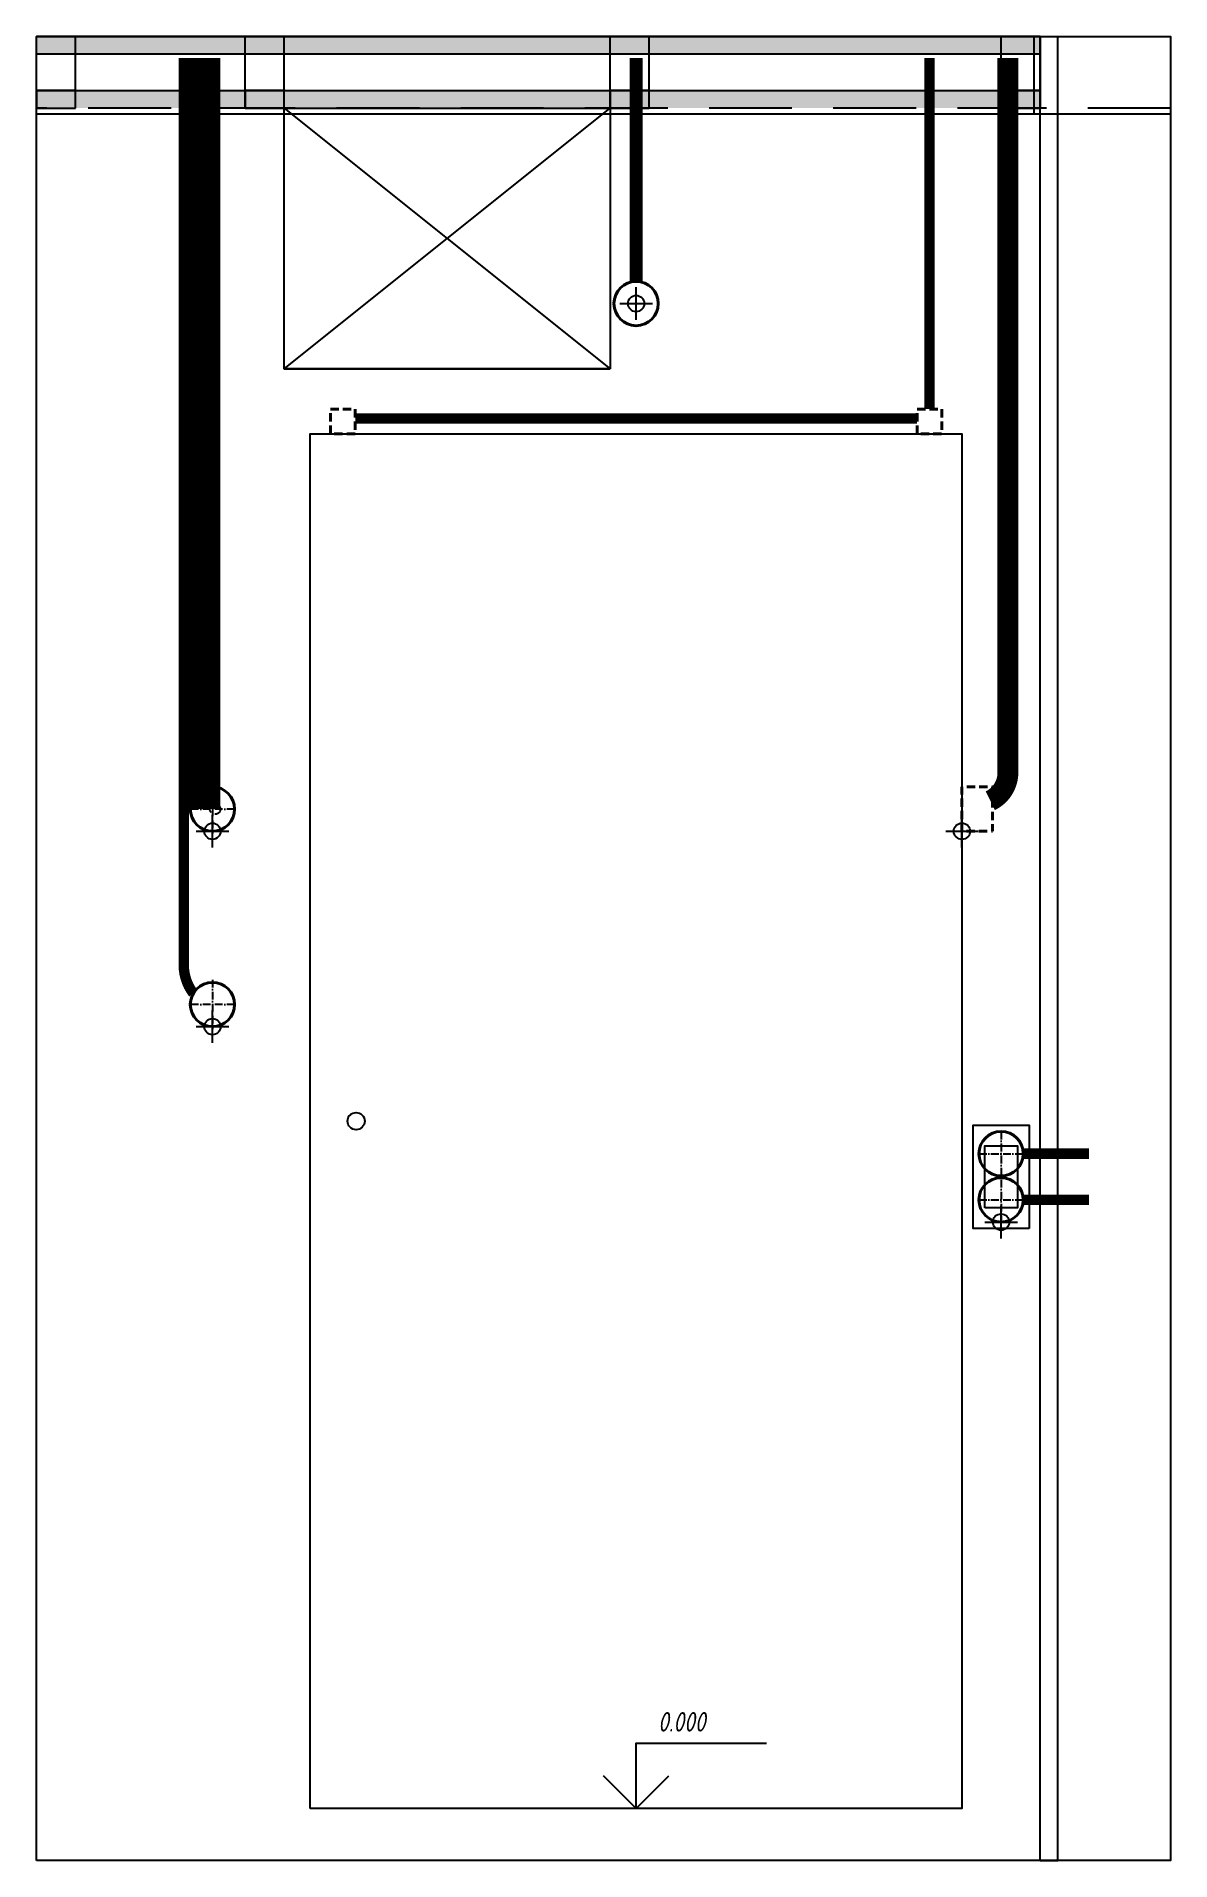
# Model space of a CAD drawing. Header units: millimetres. Extents: x -36531 to 56557, y -58468 to 154.
# Drawn here: x -15047 to -13307, y -44400 to -41600 of the extents above; entities that cross this region are included whole.
import ezdxf

# ---------------------------------------------------------------- set-up
doc = ezdxf.new("R2010")
doc.units = ezdxf.units.MM
doc.header["$PDMODE"] = 34
doc.header["$PDSIZE"] = 25
doc.linetypes.add('ACAD_ISO10W100', pattern=[18.5, 12, -3, 0.5, -3])
doc.linetypes.add('DASHED', pattern=[19.05, 12.7, -6.35])
for name, color, linetype in [('01 Черновое', 7, 'Continuous'), ('02 ЭОМ и СС', 7, 'Continuous'), ('03 Потолок', 7, 'Continuous'), ('04 Лючки', 7, 'Continuous'), ('10 Перегородки', 7, 'Continuous'), ('11 Привязка размеры', 7, 'Continuous')]:
    doc.layers.add(name, color=color, linetype=linetype)
doc.layers.add('100 noprint', color=1, linetype='Continuous', plot=False)
doc.styles.add('ГОСТ-ISOCPEUR', font='isocpeui.ttf', dxfattribs={"width": 0.8})

msp = doc.modelspace()

# ---------------------------------------------------------------- texts
at = {"layer": '11 Привязка размеры', "style": 'ГОСТ-ISOCPEUR', "width": 0.8}
msp.add_text('0.000', height=30, dxfattribs=at).set_placement((-14093.6, -44201.8))

# ---------------------------------------------------------------- hatches: boundary and pattern name
at = {"layer": '03 Потолок', "lineweight": -2}
for color, points in [(9, [(-13507.2, -41626.7), (-13507.2, -41599.7), (-15047.2, -41599.7), (-15047.2, -41626.7)]), (252, [(-14987.2, -41709.7), (-14987.2, -41682.7), (-15047.2, -41682.7), (-15047.2, -41709.7)]), (252, [(-14667.2, -41709.7), (-14667.2, -41682.7), (-14727.2, -41682.7), (-14727.2, -41709.7)]), (252, [(-14107.2, -41709.7), (-14107.2, -41682.7), (-14167.2, -41682.7), (-14167.2, -41709.7)]), (252, [(-13507.2, -41709.7), (-13507.2, -41682.7), (-13567.2, -41682.7), (-13567.2, -41709.7)])]:
    msp.add_hatch(color=color, dxfattribs=at).paths.add_polyline_path(points)
h = msp.add_hatch(color=9, dxfattribs=at)
h.paths.add_polyline_path([(-14727.2, -41709.7), (-14727.2, -41682.7), (-14987.2, -41682.7), (-14987.2, -41709.7)])
h.paths.add_polyline_path([(-14167.2, -41709.7), (-14167.2, -41682.7), (-14667.2, -41682.7), (-14667.2, -41709.7)])
h.paths.add_polyline_path([(-13567.2, -41709.7), (-13567.2, -41682.7), (-14107.2, -41682.7), (-14107.2, -41709.7)])

# ---------------------------------------------------------------- linework, layer by layer
at = {"layer": '01 Черновое'}
for points in [[(-15047.2, -44399.7), (-15047.2, -41599.7), (-13307.2, -41599.7), (-13307.2, -44399.7)], [(-14627.2, -44319.7), (-14627.2, -42209.7), (-13627.2, -42209.7), (-13627.2, -44319.7)]]:
    msp.add_lwpolyline(points, close=True, dxfattribs=at)
msp.add_circle((-14556.8, -43264.7), 13.2, dxfattribs=at)
at = {"layer": '02 ЭОМ и СС', "color": 254}
for points in [[(-14821.3, -41632.7, 16, 16, 0), (-14821.3, -43024.9, 16, 16, 0.164349), (-14806.6, -43068.6, 16, 16, 0)], [(-14789.3, -41632.7, 16, 16, 0), (-14789.3, -42785.7, 16, 16, 0)], [(-13587.2, -42765.7, 16, 16, 0.287008), (-13564.7, -42729.7, 16, 16, 0), (-13564.7, -41632.7, 16, 16, 0)]]:
    msp.add_lwpolyline(points, format="xyseb", dxfattribs=at)
at = {"layer": '02 ЭОМ и СС', "flags": 128}
for points in [[(-14805.3, -41632.7, 16, 16, 0), (-14805.3, -42785.7, 16, 16, 0)], [(-14773.3, -41632.7, 16, 16, 0), (-14773.3, -42785.7, 16, 16, 0)], [(-13677.2, -42171.7, 16, 16, 0), (-13677.2, -41632.7, 16, 16, 0)], [(-13580.2, -42780.1, 16, 16, 0.287008), (-13548.7, -42729.7, 16, 16, 0), (-13548.7, -41632.7, 16, 16, 0)]]:
    msp.add_lwpolyline(points, format="xyseb", dxfattribs=at)
at = {"layer": '02 ЭОМ и СС', "color": 5, "flags": 128}
msp.add_lwpolyline([(-14127.2, -41975.7, 20, 20, 0), (-14127.2, -41632.7, 20, 20, 0)], format="xyseb", dxfattribs=at)
at = {"layer": '02 ЭОМ и СС', "linetype": 'DASHED', "lineweight": 40, "flags": 128}
for points in [[(-14596.2, -42209.7), (-14596.2, -42171.7), (-14558.2, -42171.7), (-14558.2, -42209.7)], [(-13696.2, -42209.7), (-13696.2, -42171.7), (-13658.2, -42171.7), (-13658.2, -42209.7)], [(-13580.2, -42751.7), (-13580.2, -42819.7), (-13627.2, -42819.7), (-13627.2, -42751.7)]]:
    msp.add_lwpolyline(points, close=True, dxfattribs=at)
at = {"layer": '02 ЭОМ и СС', "const_width": 16, "flags": 128}
msp.add_lwpolyline([(-14558.2, -42186.2), (-13696.2, -42186.2)], dxfattribs=at)
at = {"layer": '02 ЭОМ и СС', "color": 3, "const_width": 16, "flags": 128}
for points in [[(-13533.2, -43314.7), (-13432.2, -43314.7)], [(-13533.2, -43385.7), (-13432.2, -43385.7)]]:
    msp.add_lwpolyline(points, dxfattribs=at)
at = {"layer": '02 ЭОМ и СС', "color": 5, "lineweight": 40}
msp.add_circle((-14127.2, -42009.7), 34, dxfattribs=at)
at = {"layer": '02 ЭОМ и СС', "lineweight": 40}
for centre in [(-14777.2, -42785.7), (-14777.2, -43085.7)]:
    msp.add_circle(centre, 34, dxfattribs=at)
at = {"layer": '02 ЭОМ и СС', "linetype": 'DASHED'}
msp.add_circle((-14773.3, -42785.7), 8, dxfattribs=at)
at = {"layer": '02 ЭОМ и СС', "color": 3, "lineweight": 40}
for centre in [(-13567.2, -43314.7), (-13567.2, -43385.7)]:
    msp.add_circle(centre, 34, dxfattribs=at)
at = {"layer": '03 Потолок', "color": 1, "ltscale": 10}
for p, q in [((-15047.2, -41719.2), (-15047.2, -41599.7)), ((-13507.2, -41599.7), (-15047.2, -41599.7)), ((-14987.2, -41709.7), (-14987.2, -41599.7)), ((-14727.2, -41709.7), (-14727.2, -41599.7)), ((-14667.2, -41709.7), (-14667.2, -41599.7)), ((-14167.2, -41709.7), (-14167.2, -41599.7)), ((-14107.2, -41709.7), (-14107.2, -41599.7)), ((-13567.2, -41709.7), (-13567.2, -41599.7)), ((-13507.2, -41722.2), (-13507.2, -41599.7)), ((-13507.2, -41626.7), (-15047.2, -41626.7)), ((-15047.2, -41682.7), (-13507.2, -41682.7)), ((-14667.2, -42109.7), (-14167.2, -42109.7))]:
    msp.add_line(p, q, dxfattribs=at)
at = {"layer": '03 Потолок', "color": 1, "lineweight": -2}
for p, q in [((-13516.7, -41599.7), (-13516.7, -41719.2)), ((-13507.2, -41719.2), (-15047.2, -41719.2)), ((-13307.2, -41719.2), (-13516.7, -41719.2))]:
    msp.add_line(p, q, dxfattribs=at)
at = {"layer": '03 Потолок', "color": 1, "linetype": 'DASHED', "ltscale": 10}
for p, q in [((-13507.2, -41599.7), (-13507.2, -41709.7)), ((-13507.2, -41709.7), (-15047.2, -41709.7)), ((-13307.2, -41709.7), (-13507.2, -41709.7))]:
    msp.add_line(p, q, dxfattribs=at)
at = {"layer": '03 Потолок', "color": 1, "lineweight": -2}
for points in [[(-14987.2, -41709.7), (-14987.2, -41682.7), (-15047.2, -41682.7), (-15047.2, -41709.7)], [(-14667.2, -41709.7), (-14667.2, -41682.7), (-14727.2, -41682.7), (-14727.2, -41709.7)], [(-14107.2, -41709.7), (-14107.2, -41682.7), (-14167.2, -41682.7), (-14167.2, -41709.7)], [(-13507.2, -41709.7), (-13507.2, -41682.7), (-13567.2, -41682.7), (-13567.2, -41709.7)]]:
    msp.add_lwpolyline(points, close=True, dxfattribs=at)
at = {"layer": '04 Лючки', "color": 2, "lineweight": -2}
for p, q in [((-14667.2, -42109.7), (-14167.2, -41709.7)), ((-14667.2, -41709.7), (-14167.2, -42109.7))]:
    msp.add_line(p, q, dxfattribs=at)
at = {"layer": '04 Лючки', "color": 2, "lineweight": -2, "flags": 128}
msp.add_lwpolyline([(-14167.2, -42109.7), (-14667.2, -42109.7), (-14667.2, -41709.7), (-14167.2, -41709.7)], close=True, dxfattribs=at)
at = {"layer": '10 Перегородки', "color": 1}
for p, q in [((-13507.2, -44399.7), (-13507.2, -41599.7)), ((-13507.2, -41599.7), (-13480.2, -41599.7)), ((-13480.2, -44399.7), (-13480.2, -41599.7)), ((-13507.2, -44399.7), (-13480.2, -44399.7))]:
    msp.add_line(p, q, dxfattribs=at)
at = {"layer": '100 noprint', "color": 2, "lineweight": -2}
for points in [[(-13524.2, -43429.7), (-13610.2, -43429.7), (-13610.2, -43270.7), (-13524.2, -43270.7)], [(-13592.2, -43397.7), (-13592.2, -43302.7), (-13542.2, -43302.7), (-13542.2, -43397.7)]]:
    msp.add_lwpolyline(points, close=True, dxfattribs=at)
at = {"layer": '11 Привязка размеры', "linetype": 'ACAD_ISO10W100'}
for p, q in [((-14777.2, -42747.6), (-14777.2, -42823.4)), ((-14743.2, -42785.7), (-14811.2, -42785.7)), ((-14777.2, -43047.6), (-14777.2, -43123.4)), ((-14743.2, -43085.7), (-14811.2, -43085.7)), ((-13567.2, -43280.7), (-13567.2, -43419.7)), ((-13601.2, -43314.7), (-13533.2, -43314.7)), ((-13601.2, -43385.7), (-13533.2, -43385.7))]:
    msp.add_line(p, q, dxfattribs=at)
at = {"layer": '11 Привязка размеры'}
for q in [(-14177.2, -44269.7), (-14077.2, -44269.7)]:
    msp.add_line((-14127.2, -44319.7), q, dxfattribs=at)
at = {"layer": '11 Привязка размеры', "flags": 128}
msp.add_lwpolyline([(-14127.2, -44319.7), (-14127.2, -44219.7), (-13927.2, -44219.7)], dxfattribs=at)
at = {"layer": '11 Привязка размеры', "lineweight": -2}
for p in [(-14127.2, -42009.7), (-14777.2, -42819.7), (-13627.2, -42819.7), (-14777.2, -43119.7), (-13567.2, -43419.7)]:
    msp.add_point(p, dxfattribs=at)

msp.set_redraw_order([(e.dxf.handle, doc.entitydb.next_handle()) for e in msp.query("TEXT MTEXT ATTDEF DIMENSION ARC_DIMENSION")])  # texts and dimensions are drawn at this point

doc.saveas('drawing.dxf')
